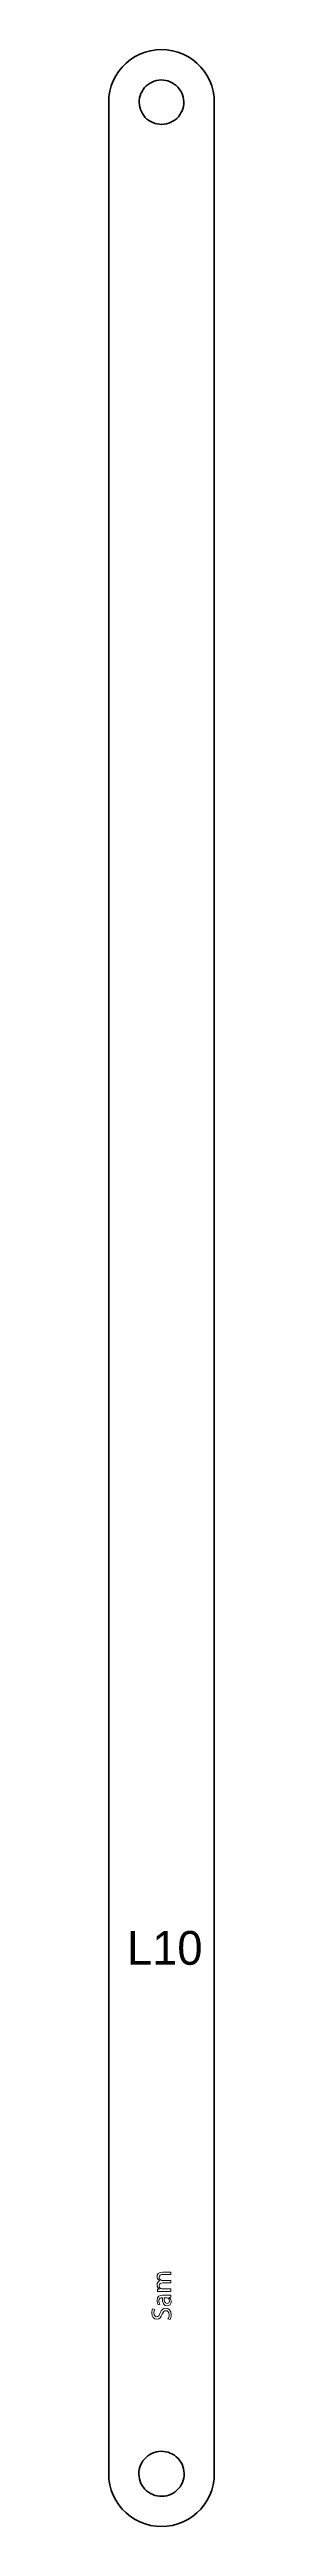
# Model space of a CAD drawing. Header units: millimetres. Extents: x 4 to 295, y -240 to -4.
# Drawn here: x 239.6 to 249, y -224.3 to -4.3 of the extents above; entities that cross this region are included whole.
import ezdxf

# ---------------------------------------------------------------- set-up
doc = ezdxf.new("R2010")
doc.units = ezdxf.units.MM
doc.header["$MEASUREMENT"] = 0
doc.layers.add('Layer 1', color=7, linetype='Continuous', lineweight=0)

# ---------------------------------------------------------------- blocks, each defined once
blk = doc.blocks.new('Block_8')
at = {"layer": 'Layer 1', "color": 240, "lineweight": 0, "true_color": 0xff1c24}
for points, knots in [([(244.26, -203.41), (244.13, -203.41), (244.03, -203.41), (243.93, -203.42), (243.93, -203.42), (243.93, -203.23), (243.93, -203.23), (243.93, -203.23), (244.12, -203.22), (244.12, -203.22), (244.12, -203.22), (244.12, -203.21), (244.12, -203.21), (244.01, -203.15), (243.9, -203.03), (243.9, -202.84), (243.9, -202.67), (244, -202.55), (244.14, -202.49), (244.14, -202.49), (244.14, -202.49), (244.14, -202.49), (244.08, -202.45), (244.02, -202.41), (243.99, -202.36), (243.93, -202.28), (243.9, -202.2), (243.9, -202.09), (243.9, -201.93), (244.01, -201.7), (244.42, -201.7), (244.42, -201.7), (245.13, -201.7), (245.13, -201.7), (245.13, -201.7), (245.13, -201.91), (245.13, -201.91), (245.13, -201.91), (244.45, -201.91), (244.45, -201.91), (244.22, -201.91), (244.08, -201.99), (244.08, -202.17), (244.08, -202.29), (244.17, -202.39), (244.28, -202.43), (244.31, -202.44), (244.35, -202.45), (244.39, -202.45), (244.39, -202.45), (245.13, -202.45), (245.13, -202.45), (245.13, -202.45), (245.13, -202.66), (245.13, -202.66), (245.13, -202.66), (244.41, -202.66), (244.41, -202.66), (244.22, -202.66), (244.08, -202.74), (244.08, -202.91), (244.08, -203.05), (244.19, -203.15), (244.3, -203.18), (244.33, -203.19), (244.37, -203.2), (244.41, -203.2), (244.41, -203.2), (245.13, -203.2), (245.13, -203.2), (245.13, -203.2), (245.13, -203.41), (245.13, -203.41), (245.13, -203.41), (244.26, -203.41), (244.26, -203.41)], [0, 0, 0, 0, 1, 1, 1, 2, 2, 2, 3, 3, 3, 4, 4, 4, 5, 5, 5, 6, 6, 6, 7, 7, 7, 8, 8, 8, 9, 9, 9, 10, 10, 10, 11, 11, 11, 12, 12, 12, 13, 13, 13, 14, 14, 14, 15, 15, 15, 16, 16, 16, 17, 17, 17, 18, 18, 18, 19, 19, 19, 20, 20, 20, 21, 21, 21, 22, 22, 22, 23, 23, 23, 24, 24, 24, 25, 25, 25, 25]), ([(245.13, -203.94), (245.13, -203.94), (244.98, -203.96), (244.98, -203.96), (244.98, -203.96), (244.98, -203.97), (244.98, -203.97), (245.07, -204.03), (245.16, -204.16), (245.16, -204.34), (245.16, -204.58), (244.99, -204.7), (244.81, -204.7), (244.52, -204.7), (244.36, -204.44), (244.37, -203.98), (244.37, -203.98), (244.34, -203.98), (244.34, -203.98), (244.24, -203.98), (244.06, -204.01), (244.06, -204.25), (244.06, -204.37), (244.1, -204.48), (244.15, -204.57), (244.15, -204.57), (244.01, -204.62), (244.01, -204.62), (243.94, -204.52), (243.9, -204.37), (243.9, -204.22), (243.9, -203.85), (244.15, -203.76), (244.39, -203.76), (244.39, -203.76), (244.84, -203.76), (244.84, -203.76), (244.95, -203.76), (245.05, -203.76), (245.13, -203.74), (245.13, -203.74), (245.13, -203.94), (245.13, -203.94)], [0, 0, 0, 0, 1, 1, 1, 2, 2, 2, 3, 3, 3, 4, 4, 4, 5, 5, 5, 6, 6, 6, 7, 7, 7, 8, 8, 8, 9, 9, 9, 10, 10, 10, 11, 11, 11, 12, 12, 12, 13, 13, 13, 14, 14, 14, 14]), ([(244.52, -203.98), (244.51, -204.21), (244.56, -204.48), (244.79, -204.48), (244.93, -204.48), (245, -204.39), (245, -204.28), (245, -204.12), (244.9, -204.02), (244.8, -203.99), (244.77, -203.98), (244.75, -203.98), (244.73, -203.98), (244.73, -203.98), (244.52, -203.98), (244.52, -203.98)], [0, 0, 0, 0, 1, 1, 1, 2, 2, 2, 3, 3, 3, 4, 4, 4, 5, 5, 5, 5]), ([(244.87, -205.86), (244.93, -205.77), (244.98, -205.62), (244.98, -205.48), (244.98, -205.25), (244.86, -205.13), (244.69, -205.13), (244.54, -205.13), (244.45, -205.21), (244.36, -205.44), (244.26, -205.71), (244.12, -205.88), (243.89, -205.88), (243.62, -205.88), (243.43, -205.67), (243.43, -205.34), (243.43, -205.17), (243.47, -205.05), (243.51, -204.97), (243.51, -204.97), (243.69, -205.03), (243.69, -205.03), (243.66, -205.09), (243.61, -205.2), (243.61, -205.35), (243.61, -205.58), (243.75, -205.66), (243.86, -205.66), (244.02, -205.66), (244.09, -205.56), (244.18, -205.33), (244.29, -205.05), (244.43, -204.9), (244.67, -204.9), (244.93, -204.9), (245.16, -205.1), (245.16, -205.49), (245.16, -205.65), (245.11, -205.83), (245.05, -205.92), (245.05, -205.92), (244.87, -205.86), (244.87, -205.86)], [0, 0, 0, 0, 1, 1, 1, 2, 2, 2, 3, 3, 3, 4, 4, 4, 5, 5, 5, 6, 6, 6, 7, 7, 7, 8, 8, 8, 9, 9, 9, 10, 10, 10, 11, 11, 11, 12, 12, 12, 13, 13, 13, 14, 14, 14, 14])]:
    blk.add_open_spline(points, degree=3, knots=knots, dxfattribs=at)

msp = doc.modelspace()

# ---------------------------------------------------------------- linework, layer by layer
at = {"layer": 'Layer 1', "color": 18, "lineweight": 35, "true_color": 0x000000}
for points in [[(248.97, -219.61), (248.95, -220.1), (248.87, -220.58), (248.74, -221.06), (248.57, -221.51), (248.34, -221.95), (248.08, -222.36), (247.77, -222.74), (247.42, -223.09), (247.04, -223.39), (246.63, -223.66), (246.2, -223.88), (245.74, -224.06), (245.27, -224.19), (244.78, -224.26), (244.29, -224.29), (243.81, -224.26), (243.32, -224.19), (242.85, -224.06), (242.39, -223.88), (241.96, -223.66), (241.55, -223.39), (241.17, -223.09), (240.82, -222.74), (240.51, -222.36), (240.25, -221.95), (240.02, -221.51), (239.85, -221.06), (239.72, -220.58), (239.64, -220.1), (239.62, -219.61), (239.62, -9.02), (239.64, -8.53), (239.72, -8.04), (239.85, -7.57), (240.02, -7.11), (240.25, -6.68), (240.51, -6.27), (240.82, -5.89), (241.17, -5.54), (241.55, -5.23), (241.96, -4.97), (242.39, -4.74), (242.85, -4.57), (243.32, -4.44), (243.81, -4.36), (244.29, -4.34), (244.78, -4.36), (245.27, -4.44), (245.74, -4.57), (246.2, -4.74), (246.63, -4.97), (247.04, -5.23), (247.42, -5.54), (247.77, -5.89), (248.08, -6.27), (248.34, -6.68), (248.57, -7.11), (248.74, -7.57), (248.87, -8.04), (248.95, -8.53), (248.97, -9.02)], [(243.34, -10.74), (243.53, -10.83), (243.72, -10.9), (243.92, -10.95), (244.13, -10.98), (244.33, -10.99), (244.54, -10.97), (244.74, -10.94), (244.94, -10.88), (245.13, -10.8), (245.31, -10.71), (245.49, -10.59), (245.64, -10.46), (245.79, -10.31), (245.91, -10.15), (246.02, -9.97), (246.11, -9.78), (246.18, -9.59), (246.23, -9.39), (246.26, -9.18), (246.27, -8.98), (246.25, -8.77), (246.22, -8.57), (246.16, -8.37), (246.08, -8.18), (245.99, -8), (245.87, -7.82), (245.74, -7.67), (245.59, -7.52), (245.42, -7.4), (245.25, -7.29), (245.06, -7.2), (244.87, -7.13), (244.67, -7.08), (244.46, -7.05), (244.26, -7.04), (244.05, -7.06), (243.85, -7.09), (243.65, -7.15), (243.46, -7.23), (243.28, -7.32), (243.1, -7.44), (242.95, -7.57), (242.8, -7.72), (242.68, -7.89), (242.57, -8.06), (242.48, -8.25), (242.41, -8.44), (242.36, -8.64), (242.33, -8.85), (242.32, -9.05), (242.34, -9.26), (242.37, -9.46), (242.43, -9.66), (242.51, -9.85), (242.6, -10.03), (242.72, -10.21), (242.85, -10.36), (243, -10.51), (243.16, -10.63)], [(243.33, -221.36), (243.52, -221.45), (243.71, -221.53), (243.92, -221.58), (244.12, -221.6), (244.33, -221.61), (244.54, -221.6), (244.75, -221.56), (244.95, -221.5), (245.14, -221.42), (245.33, -221.32), (245.5, -221.21), (245.66, -221.07), (245.81, -220.92), (245.94, -220.76), (246.05, -220.58), (246.14, -220.39), (246.21, -220.19), (246.26, -219.99), (246.29, -219.78), (246.29, -219.57), (246.28, -219.36), (246.24, -219.16), (246.19, -218.96), (246.11, -218.76), (246.01, -218.58), (245.89, -218.41), (245.76, -218.25), (245.6, -218.1), (245.44, -217.97), (245.26, -217.86), (245.07, -217.77), (244.88, -217.7), (244.67, -217.65), (244.47, -217.62), (244.26, -217.61), (244.05, -217.63), (243.84, -217.66), (243.64, -217.72), (243.45, -217.8), (243.26, -217.9), (243.09, -218.02), (242.93, -218.15), (242.78, -218.3), (242.65, -218.47), (242.54, -218.64), (242.45, -218.83), (242.38, -219.03), (242.33, -219.23), (242.3, -219.44), (242.29, -219.65), (242.31, -219.86), (242.35, -220.06), (242.4, -220.27), (242.48, -220.46), (242.58, -220.64), (242.7, -220.82), (242.83, -220.98), (242.98, -221.12), (243.15, -221.25)]]:
    msp.add_lwpolyline(points, close=True, dxfattribs=at)

# ---------------------------------------------------------------- block references
at = {"layer": 'Layer 1'}
msp.add_blockref('Block_8', (0, 0), dxfattribs=at)

# ---------------------------------------------------------------- texts
at = {"layer": 'Layer 1', "insert": (241.24, -174.45), "char_height": 0.2, "attachment_point": 7}
msp.add_mtext('\\C240;\\c2366701;\\FMyriad Pro|b0|i0|c1;\\H2.997200;\\W1.000000;L10', dxfattribs=at)

doc.saveas('drawing.dxf')
